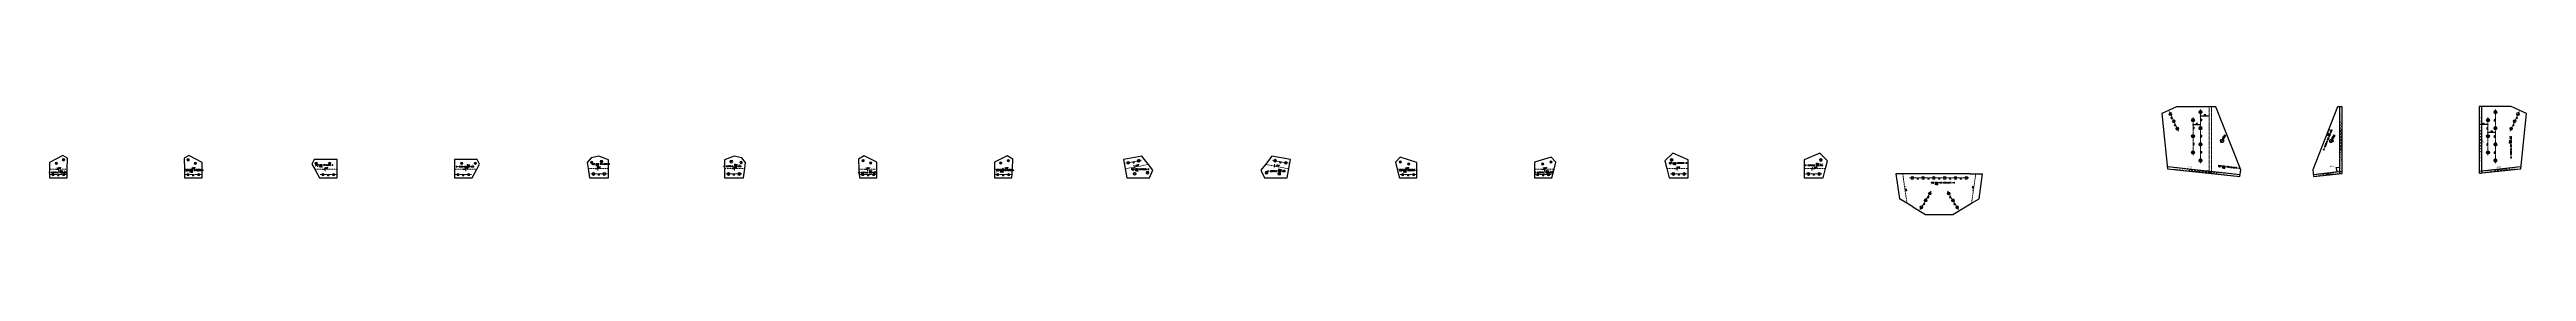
# Model space of a CAD drawing. Header units: millimetres. Extents: x -164 to 144402, y -33030 to 11430.
# Drawn here: x 0 to 18350, y -24867 to -24063 of the extents above; entities that cross this region are included whole.
import ezdxf
from ezdxf.enums import TextEntityAlignment as Align

# ---------------------------------------------------------------- set-up
doc = ezdxf.new("R2010")
doc.units = ezdxf.units.MM
doc.header["$LTSCALE"] = 20
doc.header["$PDMODE"] = 1
doc.linetypes.add('DASHDOT2X', pattern=[1.75, 1.5, -0.125, 0, -0.125])
doc.linetypes.add('DIVIDE', pattern=[0.875, 0.5, -0.125, 0, -0.125, 0, -0.125])
for name, color, linetype, lineweight in [('1', 7, 'Continuous', 25), ('11', 3, 'Continuous', 13), ('12', 7, 'Continuous', 13), ('5', 1, 'Continuous', 13), ('7', 2, 'DASHDOT2X', 13), ('8', 3, 'DIVIDE', 13)]:
    doc.layers.add(name, color=color, linetype=linetype, lineweight=lineweight)
doc.styles.get("Standard").update_dxf_attribs({"font": 'simplex', "width": 0.7, "bigfont": 'gbhzfs.shx'})
doc.dimstyles.get("Standard").update_dxf_attribs({"dimtxt": 2.1, "dimasz": 1, "dimexe": 1.05, "dimexo": 0, "dimgap": 0.525, "dimtad": 1, "dimzin": 0, "dimdsep": 46, "dimtxsty": 'standard', "dimblk": 'OBLIQUE', "dimblk1": 'OBLIQUE', "dimblk2": 'OBLIQUE', "dimcen": 0.09, "dimadec": 0, "dimazin": 0, "dimtfac": 1, "dimtdec": 1, "dimtix": 1, "dimtmove": 0, "dimatfit": 3, "dimfxl": 0, "dimtolj": 1, "dimtzin": 0, "dimarcsym": 0})

# ---------------------------------------------------------------- blocks, each defined once
blk = doc.blocks.new('M16')
for p, q in [((-0.7, -0.7), (0.7, 0.7)), ((-0.4, 0), (0.4, 0)), ((0, 0.4), (0, -0.4))]:
    blk.add_line(p, q)
blk.add_circle((0, 0), 1)
for radius in [0.8, 0.6, 0.4, 0.2]:
    blk.add_arc((0, 0), radius, 225, 45)
blk = doc.blocks.new('M20')
for p, q in [((-0.5, 0), (0.5, 0)), ((0, -0.5), (0, 0.5))]:
    blk.add_line(p, q)
blk.add_circle((0, 0), 1)
blk = doc.blocks.new('M24')
for p, q in [((-0.6, 0), (0.6, 0)), ((0, -0.6), (0, 0.6))]:
    blk.add_line(p, q)
for radius in [1, 0.6]:
    blk.add_circle((0, 0), radius)
blk = doc.blocks.new('*D22')
at = {"layer": '1', "color": 0, "lineweight": -2}
for p, q in [((15935, -24136), (15935, -24132)), ((15938, -24133), (15998, -24133)), ((16000, -24136), (16000, -24132))]:
    blk.add_line(p, q, dxfattribs=at)
at = {"layer": '1', "color": 0}
for points in [[(15938, -24132), (15938, -24133), (15935, -24133)], [(15998, -24132), (15998, -24133), (16000, -24133)]]:
    blk.add_solid(points, dxfattribs=at)
at = {"layer": 'Defpoints', "color": 0}
for p in [(15935, -24136), (16000, -24133), (16000, -24136)]:
    blk.add_point(p, dxfattribs=at)
at = {"layer": '1', "color": 0, "insert": (15968, -24127), "char_height": 10, "attachment_point": 5}
blk.add_mtext('65', dxfattribs=at)
blk = doc.blocks.new('*D23')
at = {"layer": '1', "color": 0, "lineweight": -2}
for p, q in [((15880, -24201), (15880, -24195)), ((15882, -24196), (15932, -24196)), ((15935, -24201), (15935, -24195))]:
    blk.add_line(p, q, dxfattribs=at)
at = {"layer": '1', "color": 0}
for points in [[(15882, -24196), (15882, -24197), (15880, -24196)], [(15932, -24196), (15932, -24197), (15935, -24196)]]:
    blk.add_solid(points, dxfattribs=at)
at = {"layer": 'Defpoints', "color": 0}
for p in [(15880, -24202), (15935, -24196), (15935, -24202)]:
    blk.add_point(p, dxfattribs=at)
at = {"layer": '1', "color": 0, "insert": (15908, -24191), "char_height": 10, "attachment_point": 5}
blk.add_mtext('55', dxfattribs=at)
blk = doc.blocks.new('*D24')
at = {"layer": '1', "color": 0, "lineweight": -2}
for p, q in [((18000, -24197), (18000, -24199)), ((18062, -24198), (18002, -24198)), ((18065, -24197), (18065, -24199))]:
    blk.add_line(p, q, dxfattribs=at)
at = {"layer": '1', "color": 0}
for points in [[(18002, -24198), (18002, -24198), (18000, -24198)], [(18062, -24198), (18062, -24198), (18065, -24198)]]:
    blk.add_solid(points, dxfattribs=at)
at = {"layer": 'Defpoints', "color": 0}
for p in [(18000, -24196), (18000, -24198), (18065, -24196)]:
    blk.add_point(p, dxfattribs=at)
at = {"layer": '1', "color": 0, "insert": (18032, -24192), "char_height": 10, "attachment_point": 5}
blk.add_mtext('65', dxfattribs=at)
blk = doc.blocks.new('*D25')
at = {"layer": '1', "color": 0, "lineweight": -2}
for p, q in [((18065, -24258), (18065, -24253)), ((18068, -24254), (18118, -24254)), ((18120, -24258), (18120, -24253))]:
    blk.add_line(p, q, dxfattribs=at)
at = {"layer": '1', "color": 0}
for points in [[(18068, -24254), (18068, -24254), (18065, -24254)], [(18118, -24254), (18118, -24254), (18120, -24254)]]:
    blk.add_solid(points, dxfattribs=at)
at = {"layer": 'Defpoints', "color": 0}
for p in [(18065, -24258), (18120, -24254), (18120, -24258)]:
    blk.add_point(p, dxfattribs=at)
at = {"layer": '1', "color": 0, "insert": (18092, -24248), "char_height": 10, "attachment_point": 5}
blk.add_mtext('55', dxfattribs=at)
blk = doc.blocks.new('*D34')
at = {"layer": '1', "color": 0, "lineweight": -2}
for p, q in [((16896, -24331), (16895, -24333)), ((16898, -24329), (16912, -24308)), ((16931, -24279), (16913, -24305))]:
    blk.add_line(p, q, dxfattribs=at)
at = {"layer": '1', "color": 0}
for points in [[(16896, -24331), (16897, -24331), (16898, -24329)], [(16913, -24305), (16914, -24306), (16912, -24308)]]:
    blk.add_solid(points, dxfattribs=at)
at = {"layer": 'Defpoints', "color": 0}
for p in [(16898, -24329), (16912, -24308)]:
    blk.add_point(p, dxfattribs=at)
at = {"layer": '1', "color": 0, "insert": (16918, -24288), "char_height": 10, "attachment_point": 5, "rotation": 56.2665}
blk.add_mtext('∅25.5', dxfattribs=at)
blk = doc.blocks.new('*D35')
at = {"layer": '1', "color": 0, "lineweight": -2}
for p, q in [((16087, -24331), (16085, -24333)), ((16088, -24329), (16102, -24308)), ((16121, -24279), (16104, -24305))]:
    blk.add_line(p, q, dxfattribs=at)
at = {"layer": '1', "color": 0}
for points in [[(16086, -24331), (16087, -24331), (16088, -24329)], [(16103, -24305), (16104, -24306), (16102, -24308)]]:
    blk.add_solid(points, dxfattribs=at)
at = {"layer": 'Defpoints', "color": 0}
for p in [(16088, -24329), (16102, -24308)]:
    blk.add_point(p, dxfattribs=at)
at = {"layer": '1', "color": 0, "insert": (16108, -24288), "char_height": 10, "attachment_point": 5, "rotation": 56.2665}
blk.add_mtext('∅25.5', dxfattribs=at)

msp = doc.modelspace()

# ---------------------------------------------------------------- hatches: boundary and pattern name
at = {"layer": '1'}
h = msp.add_hatch(dxfattribs=at)
h.set_pattern_fill('ANSI37', color=256, scale=5, style=0)
edge = h.paths.add_edge_path()
edge.add_line((16968, -24560.978), (16968, -24064.648))
edge.add_line((16984, -24560.978), (16984, -24064.648))
h = msp.add_hatch(dxfattribs=at)
h.set_pattern_fill('ANSI31', color=256, scale=5, style=0)
edge = h.paths.add_edge_path()
edge.add_line((18016, -24064.648), (18016, -24559.25))
edge.add_line((18000, -24062.648), (18000, -24559.25))
h = msp.add_hatch(dxfattribs=at)
h.set_pattern_fill('ANSI37', color=256, scale=5, style=0)
edge = h.paths.add_edge_path()
edge.add_line((15692.816, -24509.567), (16229.617, -24568.261))
edge.add_line((15691.077, -24525.472), (16227.878, -24584.166))
h = msp.add_hatch(dxfattribs=at)
h.set_pattern_fill('ANSI37', color=256, scale=5, style=0)
edge = h.paths.add_edge_path()
edge.add_line((16770.383, -24568.261), (16982.259, -24545.073))
edge.add_line((16772.122, -24584.166), (16984, -24560.978))
h = msp.add_hatch(dxfattribs=at)
h.set_pattern_fill('ANSI37', color=256, scale=5, style=0)
edge = h.paths.add_edge_path()
edge.add_line((17998.261, -24543.345), (18307.184, -24509.567))
edge.add_line((18000, -24559.25), (18308.923, -24525.472))

# ---------------------------------------------------------------- linework, layer by layer
for p, q in [((15758.122, -24064.648), (15649.891, -24115.312)), ((15649.891, -24115.312), (15691.077, -24525.472)), ((16050, -24064.648), (15758.122, -24064.648)), ((16233.313, -24534.463), (16050, -24064.648)), ((16950, -24064.648), (16766.687, -24534.463)), ((16984, -24064.648), (16950, -24064.648)), ((16968, -24560.978), (16968, -24064.648)), ((16984, -24560.978), (16984, -24064.648)), ((18237.605, -24062.648), (18000, -24062.648)), ((18000, -24062.648), (18000, -24559.25)), ((18016, -24064.648), (18016, -24559.25)), ((18350.109, -24115.312), (18237.605, -24062.648)), ((18308.923, -24525.472), (18350.109, -24115.312)), ((16092.75, -24318.175), (16097.75, -24318.175)), ((16095.25, -24320.675), (16095.25, -24315.675)), ((16902.256, -24318.158), (16907.256, -24318.158)), ((16904.756, -24320.658), (16904.756, -24315.658)), ((97.975, -24427.974), (0, -24479.856)), ((0, -24479.856), (0, -24594.648)), ((133.043, -24447.215), (97.975, -24427.974)), ((130, -24594.648), (131.342, -24529.648)), ((131.342, -24529.648), (133.043, -24447.215)), ((1032.025, -24427.974), (996.957, -24447.215)), ((996.957, -24447.215), (998.658, -24529.648)), ((998.658, -24529.648), (1000, -24594.648)), ((1130, -24479.856), (1032.025, -24427.974)), ((1130, -24594.648), (1130, -24479.856)), ((1961.6, -24456.618), (1943.975, -24492.526)), ((1943.975, -24492.526), (1964.341, -24529.648)), ((2130, -24456.182), (1961.6, -24456.618)), ((1964.341, -24529.648), (2000, -24594.648)), ((2130, -24594.648), (2130, -24456.182)), ((3000, -24456.182), (3000, -24594.648)), ((3168.4, -24456.618), (3000, -24456.182)), ((3130, -24594.648), (3165.659, -24529.648)), ((3165.659, -24529.648), (3186.025, -24492.526)), ((3186.025, -24492.526), (3168.4, -24456.618)), ((4012.353, -24445.714), (3983.277, -24480.06)), ((3983.277, -24480.06), (3989.784, -24524.648)), ((3989.784, -24524.648), (4000, -24594.648)), ((4069.183, -24433.47), (4012.353, -24445.714)), ((4140, -24460.236), (4069.183, -24433.47)), ((4140, -24594.648), (4140, -24460.236)), ((5070.817, -24433.471), (5000, -24460.237)), ((5000, -24460.237), (5000, -24594.648)), ((5127.647, -24445.713), (5070.817, -24433.471)), ((5156.723, -24480.058), (5127.647, -24445.713)), ((5140, -24594.648), (5150.215, -24524.648)), ((5150.215, -24524.648), (5156.723, -24480.058)), ((6036.268, -24430.609), (5993.056, -24455.765)), ((5993.056, -24455.765), (5996.75, -24529.648)), ((5996.75, -24529.648), (6000, -24594.648)), ((6130, -24476.18), (6036.268, -24430.609)), ((6130, -24594.648), (6130, -24476.18)), ((7093.703, -24430.647), (7000, -24476.101)), ((7000, -24476.101), (7000, -24594.648)), ((7136.914, -24455.801), (7093.703, -24430.647)), ((7130, -24594.648), (7133.237, -24529.648)), ((7133.237, -24529.648), (7136.914, -24455.801)), ((8093.304, -24431.643), (7955.786, -24457.884)), ((7955.786, -24457.884), (7981.883, -24594.648)), ((8141.342, -24493.739), (8093.304, -24431.643)), ((8174.673, -24536.824), (8141.342, -24493.739)), ((8149.664, -24594.648), (8174.673, -24536.824)), ((9008.32, -24493.739), (8974.99, -24536.825)), ((8974.99, -24536.825), (9000, -24594.648)), ((9056.356, -24431.641), (9008.32, -24493.739)), ((9193.875, -24457.879), (9056.356, -24431.641)), ((9167.781, -24594.648), (9193.875, -24457.879)), ((10005.469, -24439.563), (9971.283, -24476.049)), ((9971.283, -24476.049), (9984.261, -24529.648)), ((9984.261, -24529.648), (10000, -24594.648)), ((10130, -24478.34), (10005.469, -24439.563)), ((10130, -24594.648), (10130, -24478.34)), ((11124.531, -24439.614), (11000, -24478.239)), ((11000, -24478.239), (11000, -24594.648)), ((11158.716, -24476.101), (11124.531, -24439.614)), ((11130, -24594.648), (11145.745, -24529.648)), ((11145.745, -24529.648), (11158.716, -24476.101)), ((12024.923, -24410.777), (11967.616, -24466.597)), ((11967.616, -24466.597), (11982.297, -24524.648)), ((11982.297, -24524.648), (12000, -24594.648)), ((12140, -24459.648), (12024.923, -24410.777)), ((12140, -24524.648), (12140, -24459.648)), ((12140, -24594.648), (12140, -24524.648)), ((13115.077, -24410.777), (13000, -24459.648)), ((13000, -24459.648), (13000, -24524.648)), ((13000, -24524.648), (13000, -24594.648)), ((13172.384, -24466.597), (13115.077, -24410.777)), ((13140, -24594.648), (13157.703, -24524.648)), ((13157.703, -24524.648), (13172.384, -24466.597)), ((13679.093, -24564.648), (13705.321, -24748.938)), ((13729.597, -24564.648), (13679.093, -24564.648)), ((13770, -24564.648), (13729.597, -24564.648)), ((14230, -24564.648), (13770, -24564.648)), ((14230, -24564.648), (14270.403, -24564.648)), ((14270.403, -24564.648), (14320.907, -24564.648)), ((14294.679, -24748.938), (14320.907, -24564.648)), ((15691.077, -24525.472), (16227.878, -24584.166)), ((15692.816, -24509.567), (16229.617, -24568.261)), ((16227.878, -24584.166), (16233.313, -24534.463)), ((16766.687, -24534.463), (16772.122, -24584.166)), ((16770.383, -24568.261), (16982.259, -24545.073)), ((16772.122, -24584.166), (16984, -24560.978)), ((16939.997, -24515.605), (16970.38, -24515.312)), ((16951.299, -24552.711), (16939.997, -24515.605)), ((17998.261, -24543.345), (18307.184, -24509.567)), ((18000, -24559.25), (18308.923, -24525.472)), ((0, -24594.648), (130, -24594.648)), ((1000, -24594.648), (1130, -24594.648)), ((2000, -24594.648), (2130, -24594.648)), ((3000, -24594.648), (3130, -24594.648)), ((4000, -24594.648), (4140, -24594.648)), ((5000, -24594.648), (5140, -24594.648)), ((6000, -24594.648), (6130, -24594.648)), ((7000, -24594.648), (7130, -24594.648)), ((7981.883, -24594.648), (8149.664, -24594.648)), ((9000, -24594.648), (9167.781, -24594.648)), ((10000, -24594.648), (10130, -24594.648)), ((11000, -24594.648), (11130, -24594.648)), ((12000, -24594.648), (12140, -24594.648)), ((13000, -24594.648), (13140, -24594.648)), ((13760.614, -24782.59), (13705.321, -24748.938)), ((14239.386, -24782.59), (14294.679, -24748.938)), ((13804.849, -24809.511), (13760.614, -24782.59)), ((13804.849, -24809.511), (13898.815, -24866.698)), ((13898.815, -24866.698), (14101.185, -24866.698)), ((14101.185, -24866.698), (14195.151, -24809.511)), ((14195.151, -24809.511), (14239.386, -24782.59))]:
    msp.add_line(p, q, dxfattribs=at)
for centre in [(16095.25, -24318.175), (16904.756, -24318.158)]:
    msp.add_circle(centre, 12.75, dxfattribs=at)
at = {"layer": '12'}
for p, q in [((46.011, -24530.648), (61.011, -24530.648)), ((59.011, -24532.648), (57.011, -24530.648)), ((61.011, -24530.648), (59.011, -24532.648)), ((66.011, -24529.648), (59.97, -24522.276)), ((66.011, -24529.648), (66.011, -24544.648)), ((1039.989, -24530.648), (1054.989, -24530.648)), ((1052.989, -24532.648), (1050.989, -24530.648)), ((1054.989, -24530.648), (1052.989, -24532.648)), ((1059.989, -24529.648), (1053.948, -24522.276)), ((1059.989, -24529.648), (1059.989, -24544.648)), ((2022.728, -24530.648), (2037.728, -24530.648)), ((2035.728, -24532.648), (2033.728, -24530.648)), ((2037.728, -24530.648), (2035.728, -24532.648)), ((2042.728, -24529.648), (2036.687, -24522.276)), ((2042.728, -24529.648), (2042.728, -24544.648)), ((3063.272, -24530.648), (3078.272, -24530.648)), ((3076.272, -24532.648), (3074.272, -24530.648)), ((3078.272, -24530.648), (3076.272, -24532.648)), ((3083.272, -24529.648), (3077.231, -24522.276)), ((3083.272, -24529.648), (3083.272, -24544.648)), ((4042.139, -24525.648), (4057.139, -24525.648)), ((4055.139, -24527.648), (4053.139, -24525.648)), ((4057.139, -24525.648), (4055.139, -24527.648)), ((4062.139, -24524.648), (4056.097, -24517.278)), ((4062.139, -24524.648), (4062.139, -24539.648)), ((5053.861, -24525.648), (5068.861, -24525.648)), ((5066.861, -24527.648), (5064.861, -24525.648)), ((5068.861, -24525.648), (5066.861, -24527.648)), ((5073.861, -24524.648), (5067.82, -24517.276)), ((5073.861, -24524.648), (5073.861, -24539.648)), ((6039.477, -24530.648), (6054.477, -24530.648)), ((6052.477, -24532.648), (6050.477, -24530.648)), ((6054.477, -24530.648), (6052.477, -24532.648)), ((6059.477, -24529.648), (6053.478, -24522.233)), ((6059.477, -24529.648), (6059.477, -24544.648)), ((7046.516, -24530.648), (7061.516, -24530.648)), ((7059.516, -24532.648), (7057.516, -24530.648)), ((7061.516, -24530.648), (7059.516, -24532.648)), ((7066.516, -24529.648), (7060.496, -24522.254)), ((7066.516, -24529.648), (7066.516, -24544.648)), ((8034.572, -24514.113), (8031.76, -24499.379)), ((8034.572, -24514.113), (8041.888, -24520.221)), ((8054.03, -24509.382), (8039.296, -24512.193)), ((8039.296, -24512.193), (8040.886, -24509.854)), ((8040.886, -24509.854), (8043.225, -24511.444)), ((9071.87, -24505.864), (9074.681, -24491.13)), ((9071.87, -24505.864), (9076.418, -24514.24)), ((9076.969, -24505.819), (9079.308, -24504.229)), ((9091.703, -24508.63), (9076.969, -24505.819)), ((9079.308, -24504.229), (9080.898, -24506.568)), ((10031.667, -24530.648), (10046.667, -24530.648)), ((10044.667, -24532.648), (10042.667, -24530.648)), ((10046.667, -24530.648), (10044.667, -24532.648)), ((10051.667, -24529.648), (10045.654, -24522.247)), ((10051.667, -24529.648), (10051.667, -24544.648)), ((11054.332, -24530.648), (11069.332, -24530.648)), ((11067.332, -24532.648), (11065.332, -24530.648)), ((11069.332, -24530.648), (11067.332, -24532.648)), ((11074.332, -24529.648), (11068.32, -24522.247)), ((11074.332, -24529.648), (11074.332, -24544.648)), ((12039.148, -24525.648), (12054.148, -24525.648)), ((12052.148, -24527.648), (12050.148, -24525.648)), ((12054.148, -24525.648), (12052.148, -24527.648)), ((12059.148, -24524.648), (12053.108, -24517.276)), ((12059.148, -24524.648), (12059.148, -24539.648)), ((13056.852, -24524.648), (13062.892, -24517.276)), ((13056.852, -24524.648), (13056.852, -24539.648)), ((13076.852, -24525.648), (13061.852, -24525.648)), ((13061.852, -24525.648), (13063.852, -24527.648)), ((13063.852, -24527.648), (13065.852, -24525.648))]:
    msp.add_line(p, q, dxfattribs=at)
at = {"layer": '7'}
for p, q in [((15771.776, -24245.96), (15703.943, -24101.051)), ((15880, -24424.648), (15880, -24144.648)), ((15935, -24484.648), (15935, -24084.648)), ((16000, -24559.25), (16000, -24064.648)), ((16016, -24560.999), (16016, -24064.648)), ((18065, -24424.648), (18065, -24144.648)), ((18120, -24484.648), (18120, -24084.648)), ((18228.224, -24245.96), (18296.057, -24101.051)), ((125, -24569.648), (5, -24569.648)), ((1005, -24569.648), (1125, -24569.648)), ((2125, -24569.648), (2005, -24569.648)), ((3005, -24569.648), (3125, -24569.648)), ((4130, -24564.648), (4010, -24564.648)), ((5010, -24564.648), (5130, -24564.648)), ((6125, -24569.648), (6005, -24569.648)), ((7005, -24569.648), (7125, -24569.648)), ((7971.232, -24485.478), (8089.105, -24462.985)), ((9178.43, -24485.473), (9060.556, -24462.984)), ((10125, -24569.648), (10005, -24569.648)), ((11005, -24569.648), (11125, -24569.648)), ((12130, -24564.648), (12010, -24564.648)), ((13010, -24564.648), (13130, -24564.648)), ((13780, -24594.648), (14220, -24594.648)), ((13940.213, -24692.885), (13857.031, -24829.562)), ((14059.787, -24692.885), (14142.969, -24829.562))]:
    msp.add_line(p, q, dxfattribs=at)
at = {"layer": '8'}
for p, q in [((4.68, -24529.648), (131.342, -24529.648)), ((998.658, -24529.648), (1125.32, -24529.648)), ((1964.341, -24529.648), (2125.115, -24529.648)), ((3004.885, -24529.648), (3165.659, -24529.648)), ((3989.784, -24524.648), (4138.494, -24524.648)), ((5001.506, -24524.648), (5150.215, -24524.648)), ((5996.75, -24529.648), (6126.203, -24529.648)), ((7003.794, -24529.648), (7133.237, -24529.648)), ((8141.342, -24493.739), (7971.022, -24526.239)), ((9178.641, -24526.235), (9008.32, -24493.739)), ((9984.261, -24529.648), (10123.073, -24529.648)), ((11006.918, -24529.648), (11145.745, -24529.648)), ((11982.297, -24524.648), (12140, -24524.648)), ((13157.703, -24524.648), (13000, -24524.648)), ((13729.597, -24564.648), (13760.614, -24782.59)), ((14239.386, -24782.59), (14270.403, -24564.648))]:
    msp.add_line(p, q, dxfattribs=at)

# ---------------------------------------------------------------- block references
at = {"layer": '5'}
for name, p, xscale, yscale, zscale in [('M20', (15712.422, -24119.165), 10.75, 10.75, 10.75), ('M20', (15737.859, -24173.506), 10.75, 10.75, 10.75), ('M20', (15763.297, -24227.847), 10.75, 10.75, 10.75), ('M24', (15880, -24164.648), 12.75, 12.75, 12.75), ('M24', (15935, -24104.648), 12.75, 12.75, 12.75), ('M24', (15935, -24224.648), 12.75, 12.75, 12.75), ('M24', (18065, -24164.648), 12.75, 12.75, 12.75), ('M24', (18120, -24104.648), 12.75, 12.75, 12.75), ('M24', (18120, -24224.648), 12.75, 12.75, 12.75), ('M20', (18236.703, -24227.847), 10.75, 10.75, 10.75), ('M20', (18262.141, -24173.506), 10.75, 10.75, 10.75), ('M20', (18287.578, -24119.165), 10.75, 10.75, 10.75), ('M24', (15880, -24284.648), 12.75, 12.75, 12.75), ('M24', (15880, -24404.648), 12.75, 12.75, 12.75), ('M24', (15935, -24344.648), 12.75, 12.75, 12.75), ('M24', (18065, -24284.648), 12.75, 12.75, 12.75), ('M24', (18065, -24404.648), 12.75, 12.75, 12.75), ('M24', (18120, -24344.648), 12.75, 12.75, 12.75), ('M16', (25, -24569.648), 8.75, 8.75, 8.75), ('M16', (50.826, -24484.836), 8.75, 8.75, 8.75), ('M16', (103.483, -24459.512), 8.75, 8.75, 8.75), ('M16', (105, -24569.648), 8.75, 8.75, 8.75), ('M16', (1025, -24569.648), 8.75, 8.75, 8.75), ('M16', (1026.517, -24459.512), 8.75, 8.75, 8.75), ('M16', (1079.174, -24484.836), 8.75, 8.75, 8.75), ('M16', (1105, -24569.648), 8.75, 8.75, 8.75), ('M16', (1975.23, -24485.587), 8.75, 8.75, 8.75), ('M16', (2025, -24569.648), 8.75, 8.75, 8.75), ('M16', (2076.379, -24486.11), 8.75, 8.75, 8.75), ('M16', (2105, -24569.648), 8.75, 8.75, 8.75), ('M16', (3025, -24569.648), 8.75, 8.75, 8.75), ('M16', (3053.621, -24486.11), 8.75, 8.75, 8.75), ('M16', (3105, -24569.648), 8.75, 8.75, 8.75), ('M16', (3154.77, -24485.587), 8.75, 8.75, 8.75), ('M16', (4016.573, -24479.422), 8.75, 8.75, 8.75), ('M20', (4030, -24564.648), 10.75, 10.75, 10.75), ('M20', (4089.445, -24473.2), 10.75, 10.75, 10.75), ('M20', (4110, -24564.648), 10.75, 10.75, 10.75), ('M20', (5030, -24564.648), 10.75, 10.75, 10.75), ('M20', (5050.554, -24473.201), 10.75, 10.75, 10.75), ('M20', (5110, -24564.648), 10.75, 10.75, 10.75), ('M16', (5123.427, -24479.42), 8.75, 8.75, 8.75), ('M16', (6025, -24569.648), 8.75, 8.75, 8.75), ('M16', (6027.239, -24464.792), 8.75, 8.75, 8.75), ('M16', (6082.687, -24482.881), 8.75, 8.75, 8.75), ('M16', (6105, -24569.648), 8.75, 8.75, 8.75), ('M16', (7025, -24569.648), 8.75, 8.75, 8.75), ('M16', (7047.316, -24482.821), 8.75, 8.75, 8.75), ('M16', (7102.732, -24464.83), 8.75, 8.75, 8.75), ('M16', (7105, -24569.648), 8.75, 8.75, 8.75), ('M20', (7990.877, -24481.729), 10.75, 10.75, 10.75), ('M20', (8039.114, -24563.502), 10.75, 10.75, 10.75), ('M20', (8069.459, -24466.734), 10.75, 10.75, 10.75), ('M20', (8134.038, -24555.204), 10.75, 10.75, 10.75), ('M20', (9015.625, -24555.203), 10.75, 10.75, 10.75), ('M20', (9080.202, -24466.732), 10.75, 10.75, 10.75), ('M20', (9110.549, -24563.503), 10.75, 10.75, 10.75), ('M20', (9158.784, -24481.725), 10.75, 10.75, 10.75), ('M16', (10006.62, -24474.898), 8.75, 8.75, 8.75), ('M16', (10025, -24569.648), 8.75, 8.75, 8.75), ('M16', (10068.904, -24489.839), 8.75, 8.75, 8.75), ('M16', (10105, -24569.648), 8.75, 8.75, 8.75), ('M16', (11025, -24569.648), 8.75, 8.75, 8.75), ('M16', (11061.07, -24489.788), 8.75, 8.75, 8.75), ('M16', (11105, -24569.648), 8.75, 8.75, 8.75), ('M16', (11123.38, -24474.95), 8.75, 8.75, 8.75), ('M20', (12017.202, -24460.177), 10.75, 10.75, 10.75), ('M20', (12030, -24564.648), 10.75, 10.75, 10.75), ('M20', (12110, -24564.648), 10.75, 10.75, 10.75), ('M20', (13030, -24564.648), 10.75, 10.75, 10.75), ('M20', (13110, -24564.648), 10.75, 10.75, 10.75), ('M20', (13122.798, -24460.177), 10.75, 10.75, 10.75), ('M20', (13800, -24594.648), 10.75, 10.75, 10.75), ('M20', (13880, -24594.648), 10.75, 10.75, 10.75), ('M20', (13960, -24594.648), 10.75, 10.75, 10.75), ('M20', (14040, -24594.648), 10.75, 10.75, 10.75), ('M20', (14120, -24594.648), 10.75, 10.75, 10.75), ('M20', (14200, -24594.648), 10.75, 10.75, 10.75), ('M24', (15935, -24464.648), 12.75, 12.75, 12.75), ('M24', (18120, -24464.648), 12.75, 12.75, 12.75), ('M20', (13898.622, -24761.223), 10.75, 10.75, 10.75), ('M20', (13929.815, -24709.969), 10.75, 10.75, 10.75), ('M20', (14070.185, -24709.969), 10.75, 10.75, 10.75), ('M20', (14101.378, -24761.223), 10.75, 10.75, 10.75), ('M20', (13867.429, -24812.478), 10.75, 10.75, 10.75), ('M20', (14132.571, -24812.478), 10.75, 10.75, 10.75)]:
    msp.add_blockref(name, p, dxfattribs=dict(at, xscale=xscale, yscale=yscale, zscale=zscale))

# ---------------------------------------------------------------- texts
at = {"layer": '11', "width": 0.7}
for s, rotation, p in [('60', 295.0847591, (15723.782, -24146.971)), ('60', 295.0847591, (15749.22, -24201.312)), ('120', 90, (15881.5, -24224.648)), ('120', 90, (15936.5, -24164.648)), ('120', 270, (18063.5, -24224.648)), ('120', 270, (18118.5, -24164.648)), ('60', 64.9152409, (18250.78, -24201.312)), ('60', 64.9152409, (18276.218, -24146.971)), ('120', 90, (15881.5, -24344.648)), ('120', 90, (15936.5, -24284.648)), ('120', 90, (15936.5, -24404.648)), ('反面打坡口焊', 270, (18028.99, -24321.186)), ('120', 270, (18063.5, -24344.648)), ('120', 270, (18118.5, -24284.648)), ('120', 270, (18118.5, -24404.648)), ('80', 10.8032424, (8030.449, -24475.705)), ('80', 349.1981359, (9119.212, -24475.702)), ('60', 58.6752479, (13915.5, -24736.376)), ('60', 301.3247521, (14084.5, -24736.376)), ('60', 58.6752479, (13884.307, -24787.63)), ('60', 301.3247521, (14115.693, -24787.63))]:
    msp.add_text(s, height=8, rotation=rotation, dxfattribs=at).set_placement(p, align=Align.TOP_CENTER)
for p in [(65, -24571.148), (1065, -24571.148), (2065, -24571.148), (3065, -24571.148), (4070, -24566.148), (5070, -24566.148), (6065, -24571.148), (7065, -24571.148), (10065, -24571.148), (11065, -24571.148), (12070, -24566.148), (13070, -24566.148), (13840, -24596.148), (13920, -24596.148), (14000, -24596.148), (14080, -24596.148), (14160, -24596.148)]:
    msp.add_text('80', height=8, dxfattribs=at).set_placement(p, align=Align.TOP_CENTER)
at = {"layer": '12', "width": 0.7}
for s, rotation, p in [('5B2F-ZBCK 3603-30H#Q345 -16 ', 248.183914, (16901.705, -24233.731)), ('存档编号：1138 ', 248.183914, (16891.307, -24229.569)), ('存档编号：1138 ', 270, (18218.751, -24285.007)), ('5B2F-ZBCK 3604-30H#Q345 -16 ', 270, (18229.951, -24285.007)), ('5B2F-ZBCK 3040#Q235 -6 ', 180, (127, -24547.489)), ('存档编号：1138 ', 180, (127, -24536.289)), ('5B2F-ZBCK 3043#Q235 -6 ', 180, (3143.68, -24504.26)), ('存档编号：1138 ', 180, (3143.68, -24493.06)), ('5B2F-ZBCK 3045#Q235 -6 ', 180, (5125.173, -24500.844)), ('存档编号：1138 ', 180, (5125.173, -24489.644)), ('5B2F-ZBCK 3046#Q235 -6 ', 180, (6123.563, -24548.023)), ('存档编号：1138 ', 180, (6123.563, -24536.823)), ('5B2F-ZBCK 3049#Q235 -8 ', 180, (9156.032, -24537.737)), ('存档编号：1138 ', 180, (9156.032, -24526.537)), ('5B2F-ZBCK 3051#Q235 -6 ', 180, (11136.034, -24547.682)), ('存档编号：1138 ', 180, (11136.034, -24536.482)), ('5B2F-ZBCK 3053#Q235 -8 ', 180, (13138.681, -24493.805)), ('存档编号：1138 ', 180, (13138.681, -24482.605)), ('双面打坡口焊', 353.7600071, (15836.154, -24515.968)), ('存档编号：1138 ', 353.7600071, (16065.226, -24521.677)), ('5B2F-ZBCK 3602-30H#Q345 -16 ', 353.7600071, (16066.443, -24510.543)), ('双面打坡口焊', 353.7600071, (16892.994, -24514.308)), ('双面打坡口焊', 6.1576748, (18128.64, -24523.927))]:
    msp.add_text(s, height=8, rotation=rotation, dxfattribs=at).set_placement(p, align=Align.BOTTOM_LEFT)
for s, p in [('反曲42.5°', (68.011, -24526.648)), ('反曲42.5°', (1061.989, -24526.648)), ('反曲42.5°', (2044.728, -24526.648)), ('反曲42.5°', (3085.272, -24526.648)), ('反曲42.5°', (4064.139, -24521.648)), ('反曲42.5°', (5075.861, -24521.648)), ('反曲42.1°', (6061.477, -24526.648)), ('反曲42.3°', (7084.436, -24526.648)), ('反曲42.3°', (10053.667, -24526.648)), ('反曲42.3°', (11076.332, -24526.648)), ('反曲42.5°', (12061.148, -24521.648)), ('反曲42.5°', (13078.852, -24521.648))]:
    msp.add_text(s, height=8, dxfattribs=at).set_placement(p, align=Align.BOTTOM_CENTER)
for s, p in [('存档编号：1138 ', (1008.001, -24556.3)), ('5B2F-ZBCK 3041#Q235 -6 ', (1008.001, -24545.1)), ('存档编号：1138 ', (1969.047, -24516.477)), ('5B2F-ZBCK 3042#Q235 -6 ', (1969.047, -24505.277)), ('存档编号：1138 ', (4017.883, -24508.966)), ('5B2F-ZBCK 3044#Q235 -6 ', (4017.883, -24497.766)), ('存档编号：1138 ', (7014.286, -24555.161)), ('5B2F-ZBCK 3047#Q235 -6 ', (7014.286, -24543.961)), ('存档编号：1138 ', (8013.286, -24546.801)), ('5B2F-ZBCK 3048#Q235 -8 ', (8013.286, -24535.601)), ('存档编号：1138 ', (10000.6, -24555.335)), ('5B2F-ZBCK 3050#Q235 -6 ', (10000.6, -24544.135)), ('存档编号：1138 ', (11998.44, -24500.448)), ('5B2F-ZBCK 3052#Q235 -8 ', (11998.44, -24489.248)), ('存档编号：1138 ', (13939.057, -24647.58)), ('5B2F-ZBCK 1021-3030H#Q345 -10 ', (13939.057, -24636.38))]:
    msp.add_text(s, height=8, dxfattribs=at).set_placement(p, align=Align.BOTTOM_LEFT)
for s, rotation, p in [('反曲42.5°', 10.8032424, (8055.62, -24507.042)), ('反曲42.5°', 349.1981359, (9094.042, -24507.04)), ('正曲卷边90°', 278.0999592, (13746.096, -24673.478)), ('正曲卷边90°', 81.9000408, (14253.904, -24673.478))]:
    msp.add_text(s, height=8, rotation=rotation, dxfattribs=at).set_placement(p, align=Align.BOTTOM_CENTER)

# ---------------------------------------------------------------- dimensions: what is measured, and where the dimension line sits
at = {"layer": '1'}
for p1, p2, distance, picture, middle in [((15880, -24202.071), (15935, -24202.071), 5.768, '*D23', (15907.5, -24190.678)), ((15935, -24136.225), (16000, -24136.225), 3.364, '*D22', (15967.5, -24127.236)), ((18065, -24196.303), (18000, -24196.303), 1.632, '*D24', (18032.5, -24192.31)), ((18065, -24258.393), (18120, -24258.393), 4.418, '*D25', (18092.5, -24248.35))]:
    dim = msp.add_aligned_dim(p1=p1, p2=p2, distance=distance, dimstyle='standard', override={"dimtxt": 10, "dimasz": 2.5, "dimexo": 0.625, "dimgap": 0.625, "dimzin": 8, "dimcen": 2.5, "dimtdec": 2, "dimtix": 0, "dimtolj": 0, "dimtzin": 8}, dxfattribs=at)
    dim.commit()
    dim.dimension.update_dxf_attribs({"geometry": picture, "text_midpoint": middle})
for p1, p2, picture, middle in [((16088.17, -24328.778), (16102.331, -24307.571), '*D35', (16108.458, -24288.266)), ((16897.676, -24328.761), (16911.837, -24307.555), '*D34', (16917.965, -24288.249))]:
    dim = msp.add_diameter_dim_2p(p1=p1, p2=p2, dimstyle='standard', override={"dimtxt": 10, "dimasz": 2.5, "dimexo": 0.625, "dimgap": 0.625, "dimzin": 8, "dimcen": 2.5, "dimtdec": 2, "dimtix": 0, "dimtolj": 0, "dimtzin": 8}, dxfattribs=at)
    dim.commit()
    dim.dimension.update_dxf_attribs({"geometry": picture, "text_midpoint": middle})

doc.saveas('drawing.dxf')
